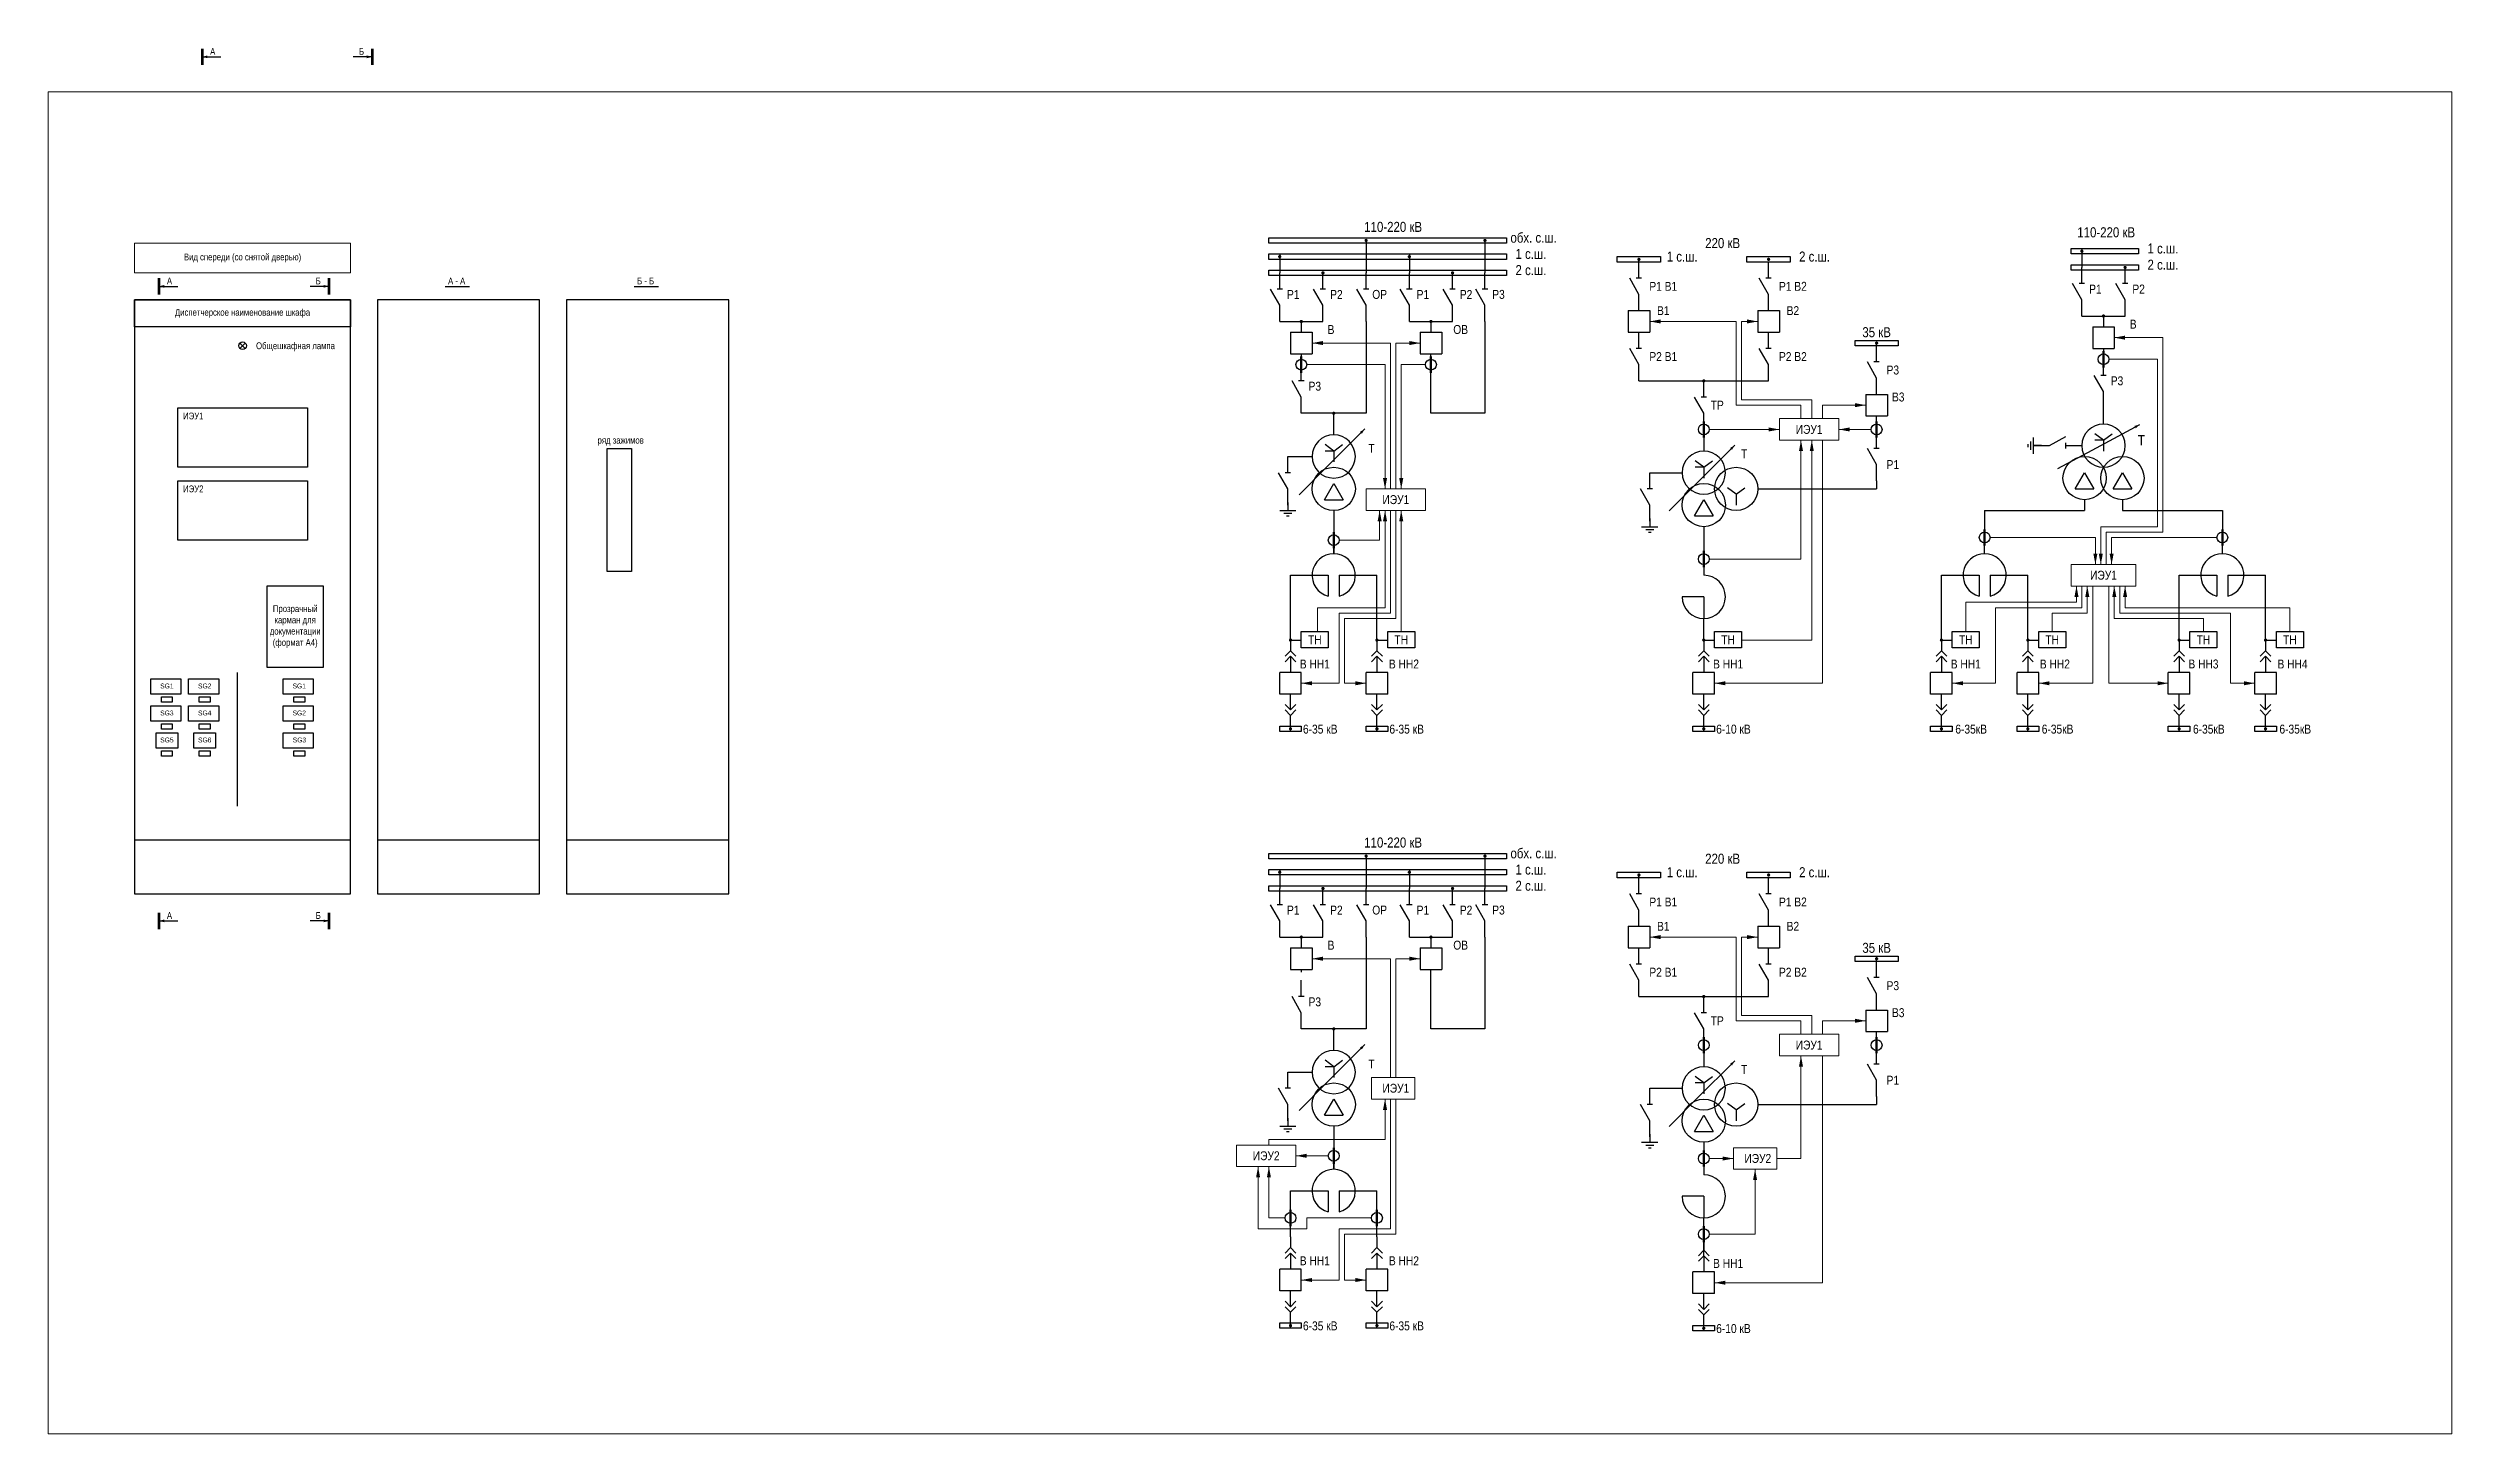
# Model space of a CAD drawing. Header units: millimetres. Extents: x 5769 to 10700, y 4225 to 6895.
# Drawn here: x 6800 to 7690, y 6108 to 6621 of the extents above; entities that cross this region are included whole.
import ezdxf
from ezdxf.enums import TextEntityAlignment as Align

# ---------------------------------------------------------------- set-up
doc = ezdxf.new("R2010")
doc.units = ezdxf.units.MM
doc.linetypes.add('HIDDEN', pattern=[9.525, 6.35, -3.175])
for name, color, linetype, lineweight in [('Основная', 7, 'Continuous', 30), ('Толстая', 7, 'Continuous', 53), ('Тонкая', 7, 'Continuous', 13)]:
    doc.layers.add(name, color=color, linetype=linetype, lineweight=lineweight)
doc.styles.add('Narrow', font='ARIALN.TTF')
doc.styles.get("Standard").update_dxf_attribs({"font": 'ARIALN.TTF'})
doc.styles.add('Вывод', font='tahoma.ttf', dxfattribs={"height": 2.5})
doc.styles.add('Компонент', font='ARIALN.TTF', dxfattribs={"height": 3.5})

msp = doc.modelspace()

# ---------------------------------------------------------------- texts
at = {"layer": 'Основная', "style": 'Narrow'}
for s, p in [('А', (6860, 6620)), ('Б', (6915.09, 6620)), ('А', (6844, 6535)), ('Б', (6899.09, 6535)), ('А - А', (6948.09, 6535)), ('Б - Б', (7018.09, 6535)), ('Общешкафная лампа', (6877, 6511)), ('ИЭУ1 ', (6850, 6485)), ('ИЭУ2', (6850, 6458)), ('А', (6844, 6300)), ('Б', (6899.09, 6300))]:
    msp.add_text(s, height=2.5, dxfattribs=at).set_placement(p, align=Align.MIDDLE_LEFT)
for s, height, p in [('ряд зажимов', 2.5, (7012, 6476)), ('SG1', 1.8, (6844, 6385)), ('SG2', 1.8, (6858, 6385)), ('SG1', 1.8, (6893, 6385)), ('SG3', 1.8, (6844, 6375)), ('SG4', 1.8, (6858, 6375)), ('SG2', 1.8, (6893, 6375)), ('SG5', 1.8, (6844, 6365)), ('SG6', 1.8, (6858, 6365)), ('SG3', 1.8, (6893.06, 6365))]:
    msp.add_text(s, height=height, dxfattribs=at).set_placement(p, align=Align.MIDDLE_CENTER)
at = {"layer": 'Основная', "attachment_point": 5, "style": 'Narrow'}
for s, insert, char_height, width in [('\\pi-11.1,l11.1,t11.1;110-220 кВ', (7298, 6555), 3.7, 53.3807), ('\\pi-11.1,l11.1,t11.1;обх. с.ш.', (7350, 6551), 3.7, 53.3807), ('\\pi-11.1,l11.1,t11.1;220 кВ', (7420, 6549), 3.7, 53.3807), ('\\pi-11.1,l11.1,t11.1;110-220 кВ', (7562, 6553), 3.7, 53.3807), ('\\pi-11.1,l11.1,t11.1;1 с.ш.', (7349, 6545), 3.7, 53.3807), ('\\pi-11.1,l11.1,t11.1;1 с.ш.', (7405, 6544), 3.7, 53.3807), ('\\pi-11.1,l11.1,t11.1;2 с.ш.', (7454, 6544), 3.7, 53.3807), ('\\pi-11.1,l11.1,t11.1;2 с.ш.', (7583, 6541), 3.7, 53.3807), ('\\pi-11.1,l11.1,t11.1;1 с.ш.', (7583, 6547), 3.7, 53.3807), ('\\pi-11.1,l11.1,t11.1;2 с.ш.', (7349, 6539), 3.7, 53.3807), ('\\pi-9.9,l9.9,t9.9;Р1 В1', (7398, 6533), 3.3, 10), ('\\pi-9.9,l9.9,t9.9;Р1 В2', (7446, 6533), 3.3, 10), ('\\pi-9.9,l9.9,t9.9;Р1', (7558, 6532), 3.3, 10), ('\\pi-9.9,l9.9,t9.9;Р2', (7574, 6532), 3.3, 10), ('Диспетчерское наименование шкафа', (6872, 6523), 2.5, 80), ('\\pi-9.9,l9.9,t9.9;Р1', (7261, 6530), 3.3, 10), ('\\pi-9.9,l9.9,t9.9;Р2', (7277, 6530), 3.3, 10), ('\\pi-9.9,l9.9,t9.9;Р1', (7309, 6530), 3.3, 10), ('\\pi-9.9,l9.9,t9.9;Р2', (7325, 6530), 3.3, 10), ('\\pi-9.9,l9.9,t9.9;Р3', (7337, 6530), 3.3, 10), ('\\pi-9.9,l9.9,t9.9;В1', (7398, 6524), 3.3, 21.7409), ('\\pi-9.9,l9.9,t9.9;В2', (7446, 6524), 3.3, 21.7409), ('\\pi-9.9,l9.9,t9.9;В', (7275, 6517), 3.3, 10), ('\\pi-9.9,l9.9,t9.9;ОВ', (7323, 6517), 3.3, 10), ('\\pi-11.1,l11.1,t11.1;35 кВ', (7477, 6516), 3.7, 53.3807), ('\\pi-9.9,l9.9,t9.9;В', (7572, 6519), 3.3, 10), ('\\pi-9.9,l9.9,t9.9;Р2 В1', (7398, 6507), 3.3, 10), ('\\pi-9.9,l9.9,t9.9;Р2 В2', (7446, 6507), 3.3, 10), ('\\pi-9.9,l9.9,t9.9;Р3', (7269, 6496), 3.3, 10), ('\\pi-9.9,l9.9,t9.9;Р3', (7483, 6502), 3.3, 10), ('\\pi-9.9,l9.9,t9.9;Р3', (7566, 6498), 3.3, 10), ('\\pi-9.9,l9.9,t9.9;ТР', (7418, 6489), 3.3, 10), ('\\pi-9.9,l9.9,t9.9;В3', (7485, 6492), 3.3, 21.7409), ('ИЭУ1', (7452, 6480), 3.3, 22), ('\\pi-9.9,l9.9,t9.9;T', (7290, 6473), 3.3, 21.8485), ('\\pi-9.9,l9.9,t9.9;T', (7428, 6471), 3.3, 21.8485), ('\\pi-11.4,l11.4,t11.4;T', (7575, 6476), 3.8, 53.3807), ('\\pi-9.9,l9.9,t9.9;Р1', (7483, 6467), 3.3, 10), ('ИЭУ1', (7299, 6454), 3.3, 22), ('ИЭУ1', (7561, 6426), 3.3, 24), ('Прозрачный карман для документации (формат А4)', (6891.5, 6407), 2.5, 21), ('ТН', (7269, 6402.13), 3.3, 10), ('ТН', (7301, 6402.13), 3.3, 10), ('ТН', (7422, 6402.13), 3.3, 10), ('ТН', (7510, 6402.13), 3.3, 10), ('ТН', (7542, 6402.13), 3.3, 10), ('ТН', (7598, 6402.13), 3.3, 10), ('ТН', (7630, 6402.13), 3.3, 10), ('\\pi-9.9,l9.9,t9.9;В НН1', (7269, 6393.13), 3.3, 21.8485), ('\\pi-9.9,l9.9,t9.9;В НН2', (7302, 6393.13), 3.3, 21.8485), ('\\pi-9.9,l9.9,t9.9;В НН1', (7422, 6393.13), 3.3, 21.8485), ('\\pi-9.9,l9.9,t9.9;В НН1', (7510, 6393.13), 3.3, 21.8485), ('\\pi-9.9,l9.9,t9.9;В НН2', (7543, 6393.13), 3.3, 21.8485), ('\\pi-9.9,l9.9,t9.9;В НН3', (7598, 6393.13), 3.3, 21.8485), ('\\pi-9.9,l9.9,t9.9;В НН4', (7631, 6393.13), 3.3, 21.8485), ('\\pi-9.9,l9.9,t9.9;6-35 кВ', (7271, 6369), 3.3, 40.3325), ('\\pi-9.9,l9.9,t9.9;6-35 кВ', (7303, 6369), 3.3, 40.3325), ('\\pi-9.9,l9.9,t9.9;6-10 кВ', (7424, 6369), 3.3, 40.3325), ('\\pi-9.9,l9.9,t9.9;6-35кВ', (7512, 6369), 3.3, 40.3325), ('\\pi-9.9,l9.9,t9.9;6-35кВ', (7544, 6369), 3.3, 40.3325), ('\\pi-9.9,l9.9,t9.9;6-35кВ', (7600, 6369), 3.3, 40.3325), ('\\pi-9.9,l9.9,t9.9;6-35кВ', (7632, 6369), 3.3, 40.3325), ('\\pi-11.1,l11.1,t11.1;110-220 кВ', (7298, 6327), 3.7, 53.3807), ('\\pi-11.1,l11.1,t11.1;обх. с.ш.', (7350, 6323), 3.7, 53.3807), ('\\pi-11.1,l11.1,t11.1;220 кВ', (7420, 6321), 3.7, 53.3807), ('\\pi-11.1,l11.1,t11.1;2 с.ш.', (7349, 6311), 3.7, 53.3807), ('\\pi-11.1,l11.1,t11.1;1 с.ш.', (7349, 6317), 3.7, 53.3807), ('\\pi-11.1,l11.1,t11.1;1 с.ш.', (7405, 6316), 3.7, 53.3807), ('\\pi-11.1,l11.1,t11.1;2 с.ш.', (7454, 6316), 3.7, 53.3807), ('\\pi-9.9,l9.9,t9.9;Р1', (7261, 6302), 3.3, 10), ('\\pi-9.9,l9.9,t9.9;Р2', (7277, 6302), 3.3, 10), ('\\pi-9.9,l9.9,t9.9;ОР', (7293, 6302), 3.3, 10), ('\\pi-9.9,l9.9,t9.9;Р1', (7309, 6302), 3.3, 10), ('\\pi-9.9,l9.9,t9.9;Р2', (7325, 6302), 3.3, 10), ('\\pi-9.9,l9.9,t9.9;Р3', (7337, 6302), 3.3, 10), ('\\pi-9.9,l9.9,t9.9;Р1 В1', (7398, 6305), 3.3, 10), ('\\pi-9.9,l9.9,t9.9;Р1 В2', (7446, 6305), 3.3, 10), ('\\pi-9.9,l9.9,t9.9;В1', (7398, 6296), 3.3, 21.7409), ('\\pi-9.9,l9.9,t9.9;В2', (7446, 6296), 3.3, 21.7409), ('\\pi-9.9,l9.9,t9.9;В', (7275, 6289), 3.3, 10), ('\\pi-9.9,l9.9,t9.9;ОВ', (7323, 6289), 3.3, 10), ('\\pi-11.1,l11.1,t11.1;35 кВ', (7477, 6288), 3.7, 53.3807), ('\\pi-9.9,l9.9,t9.9;Р2 В1', (7398, 6279), 3.3, 10), ('\\pi-9.9,l9.9,t9.9;Р2 В2', (7446, 6279), 3.3, 10), ('\\pi-9.9,l9.9,t9.9;Р3', (7483, 6274), 3.3, 10), ('\\pi-9.9,l9.9,t9.9;Р3', (7269, 6268), 3.3, 10), ('\\pi-9.9,l9.9,t9.9;В3', (7485, 6264), 3.3, 21.7409), ('\\pi-9.9,l9.9,t9.9;ТР', (7418, 6261), 3.3, 10), ('ИЭУ1', (7452, 6252), 3.3, 22), ('\\pi-9.9,l9.9,t9.9;T', (7290, 6245), 3.3, 21.8485), ('\\pi-9.9,l9.9,t9.9;T', (7428, 6243), 3.3, 21.8485), ('\\pi-9.9,l9.9,t9.9;Р1', (7483, 6239), 3.3, 10), ('ИЭУ1', (7299, 6236), 3.3, 22), ('ИЭУ2', (7251, 6211), 3.3, 22), ('ИЭУ2', (7433, 6210), 3.3, 22), ('\\pi-9.9,l9.9,t9.9;В НН1', (7269, 6172.13), 3.3, 21.8485), ('\\pi-9.9,l9.9,t9.9;В НН2', (7302, 6172.13), 3.3, 21.8485), ('\\pi-9.9,l9.9,t9.9;В НН1', (7422, 6171.13), 3.3, 21.8485), ('\\pi-9.9,l9.9,t9.9;6-35 кВ', (7271, 6148), 3.3, 40.3325), ('\\pi-9.9,l9.9,t9.9;6-35 кВ', (7303, 6148), 3.3, 40.3325), ('\\pi-9.9,l9.9,t9.9;6-10 кВ', (7424, 6147), 3.3, 40.3325)]:
    msp.add_mtext(s, dxfattribs=dict(at, insert=insert, char_height=char_height, width=width))
at = {"layer": 'Основная', "color": 6, "insert": (7293, 6530), "char_height": 3.3, "width": 10, "attachment_point": 5, "style": 'Narrow'}
msp.add_mtext('\\pi-9.9,l9.9,t9.9;ОР', dxfattribs=at)

# ---------------------------------------------------------------- blocks, each defined once
blk = doc.blocks.new('*U14')
at = {"ltscale": 0.25}
for p, q in [((-3.46, -4), (0, 2)), ((0, 2), (3.46, -4)), ((-3.46, -4), (3.46, -4))]:
    blk.add_line(p, q, dxfattribs=at)
blk.add_circle((0, 0), 8, dxfattribs=at)
at = {"layer": 'Основная', "style": 'Компонент'}
blk.add_attdef('ОУ', text='', height=3.5, dxfattribs=at).set_placement((17, 0), align=Align.MIDDLE_CENTER)
blk = doc.blocks.new('*U15')
at = {"ltscale": 0.25}
for p, q in [((0, 0), (-20, 0)), ((14.44, 0), (0, 0))]:
    blk.add_line(p, q, dxfattribs=at)
blk.add_lwpolyline([(-18, 0, 1, 0, 0), (-20, 0, 0, 0, 0)], format="xyseb", dxfattribs=at)
at = {"layer": 'Основная', "style": 'Вывод'}
blk.add_attdef('ОС', text='', height=2.5, dxfattribs=at).set_placement((3, 2), align=Align.MIDDLE_CENTER)
blk = doc.blocks.new('*U43')
at = {"ltscale": 0.25}
for q in [(-3.2, 4.4), (3.2, 4.4), (0, -2), (3.21, 2)]:
    blk.add_line((0, 2), q, dxfattribs=at)
blk.add_circle((0, 0), 8, dxfattribs=at)
at = {"layer": 'Основная', "style": 'Компонент'}
blk.add_attdef('ОУ', text='', height=3.5, dxfattribs=at).set_placement((-17, 0), align=Align.MIDDLE_CENTER)
blk = doc.blocks.new('*U32')
at = {"color": 0}
blk.add_line((0, 0), (6, 3.43), dxfattribs=at)
blk = doc.blocks.new('*U23')
at = {"color": 0}
blk.add_line((0, -1), (0, 1), dxfattribs=at)
blk = doc.blocks.new('*U52')
at = {"color": 0}
for p, q in [((0, 3), (0, 9)), ((0, -9), (0, -3))]:
    blk.add_line(p, q, dxfattribs=at)
at = {"color": 0, "ltscale": 0.25, "rotation": 89.99999999999999}
for name, p in [('*U32', (0, -3)), ('*U23', (0, 3))]:
    blk.add_blockref(name, p, dxfattribs=at)
at = {"layer": 'Основная'}
for tag, height, style, p in [('ОУ', 3.5, 'Компонент', (-12, 0)), ('В1', 2.5, 'Вывод', (2, 7)), ('В2', 2.5, 'Вывод', (2, -7))]:
    blk.add_attdef(tag, text='', height=height, dxfattribs=dict(at, style=style)).set_placement(p, align=Align.MIDDLE_CENTER)
blk = doc.blocks.new('*U53')
at = {"color": 0}
for p, q in [((-3, 0), (3, 0)), ((0, 3), (0, 0)), ((-1.5, -1), (1.5, -1)), ((-0.5, -2), (0.5, -2))]:
    blk.add_line(p, q, dxfattribs=at)
blk = doc.blocks.new('*U62')
at = {"ltscale": 0.25}
for q in [(-3.2, 0.4), (3.2, 0.4), (0, -6)]:
    blk.add_line((0, -2), q, dxfattribs=at)
blk.add_circle((0, 0), 8, dxfattribs=at)
at = {"layer": 'Основная', "style": 'Компонент'}
blk.add_attdef('ОУ', text='', height=3.5, dxfattribs=at).set_placement((17, 0), align=Align.MIDDLE_CENTER)
blk = doc.blocks.new('*U63')
at = {"ltscale": 0.35}
for q in [(0, 8), (8, 0)]:
    blk.add_line((0, 0), q, dxfattribs=at)
blk.add_arc((0, 0), 8, 0, 270, dxfattribs=at)
at = {"layer": 'Основная', "style": 'Компонент'}
blk.add_attdef('ОУ', text='', height=3.5, dxfattribs=at).set_placement((17, 0), align=Align.MIDDLE_CENTER)
blk = doc.blocks.new('*U29')
at = {"color": 0}
for p, q in [((0, 0), (-8, 0)), ((-8, -8), (-8, 0)), ((0, -8), (0, 0)), ((0, -8), (-8, -8))]:
    blk.add_line(p, q, dxfattribs=at)
at = {"layer": 'Основная', "style": 'Компонент'}
blk.add_attdef('ОУ', text='', height=3.5, dxfattribs=at).set_placement((-15, -3), align=Align.MIDDLE_CENTER)
blk = doc.blocks.new('*U72')
at = {"layer": 'Основная', "ltscale": 0.25}
for p, q in [((2, 2), (0, 0)), ((0, 0), (2, -2))]:
    blk.add_line(p, q, dxfattribs=at)
blk = doc.blocks.new('*U42')
at = {"color": 0}
for p, q in [((0, 0), (0, 6)), ((0, -6), (0, -2))]:
    blk.add_line(p, q, dxfattribs=at)
at = {"color": 0, "ltscale": 0.25, "rotation": 89.99999999999999}
for p in [(0, 0), (0, -2)]:
    blk.add_blockref('*U72', p, dxfattribs=at)
at = {"layer": 'Основная'}
for tag, height, style, p in [('ОУ1', 3.5, 'Компонент', (-5, 6)), ('В1', 2.5, 'Вывод', (3, 6)), ('ОУ2', 3.5, 'Компонент', (-5, -6)), ('В2', 2.5, 'Вывод', (3, -6))]:
    blk.add_attdef(tag, text='', height=height, dxfattribs=dict(at, style=style)).set_placement(p, align=Align.MIDDLE_CENTER)
blk = doc.blocks.new('*U40')
at = {"color": 0}
for p, q in [((0, 6), (0, 2)), ((0, 0), (0, -6))]:
    blk.add_line(p, q, dxfattribs=at)
at = {"color": 0, "ltscale": 0.25, "xscale": -1, "rotation": 90}
for p in [(0, 2), (0, 0)]:
    blk.add_blockref('*U72', p, dxfattribs=at)
at = {"layer": 'Основная'}
for tag, height, style, p in [('ОУ2', 3.5, 'Компонент', (-5, 6)), ('В2', 2.5, 'Вывод', (3, 6)), ('ОУ1', 3.5, 'Компонент', (-5, -6)), ('В1', 2.5, 'Вывод', (3, -6))]:
    blk.add_attdef(tag, text='', height=height, dxfattribs=dict(at, style=style)).set_placement(p, align=Align.MIDDLE_CENTER)
blk = doc.blocks.new('*U21')
at = {"color": 0}
for p, q in [((0, 3), (0, 9)), ((0, -9), (0, -3))]:
    blk.add_line(p, q, dxfattribs=at)
at = {"color": 0, "ltscale": 0.25, "rotation": 89.99999999999999}
for name, p in [('*U32', (0, -3)), ('*U23', (0, 3))]:
    blk.add_blockref(name, p, dxfattribs=at)
at = {"layer": 'Основная'}
for tag, height, style, p in [('ОУ', 3.5, 'Компонент', (-12, 0)), ('В1', 2.5, 'Вывод', (2, 7)), ('В2', 2.5, 'Вывод', (2, -7))]:
    blk.add_attdef(tag, text='', height=height, dxfattribs=dict(at, style=style)).set_placement(p, align=Align.MIDDLE_CENTER)
blk = doc.blocks.new('*U41')
at = {"ltscale": 0.25}
blk.add_circle((0, 0), 2, dxfattribs=at)
at = {"layer": 'Основная', "color": 0, "lineweight": 50}
blk.add_line((0, -3), (0, 3), dxfattribs=at)
at = {"layer": 'Основная', "style": 'Компонент'}
blk.add_attdef('ОУ', text='', height=3.5, dxfattribs=at).set_placement((-6, 0), align=Align.MIDDLE_CENTER)
blk = doc.blocks.new('*U59')
at = {"ltscale": 0.25}
for p, q in [((-3.46, -4), (0, 2)), ((0, 2), (3.46, -4)), ((-3.46, -4), (3.46, -4))]:
    blk.add_line(p, q, dxfattribs=at)
blk.add_circle((0, 0), 8, dxfattribs=at)
at = {"layer": 'Основная', "style": 'Компонент'}
blk.add_attdef('ОУ', text='', height=3.5, dxfattribs=at).set_placement((17, 0), align=Align.MIDDLE_CENTER)
blk = doc.blocks.new('*U46')
at = {"ltscale": 0.25}
for p, q in [((0, 0), (-20, 0)), ((14.44, 0), (0, 0))]:
    blk.add_line(p, q, dxfattribs=at)
blk.add_lwpolyline([(-18, 0, 1, 0, 0), (-20, 0, 0, 0, 0)], format="xyseb", dxfattribs=at)
at = {"layer": 'Основная', "style": 'Вывод'}
blk.add_attdef('ОС', text='', height=2.5, dxfattribs=at).set_placement((3, 2), align=Align.MIDDLE_CENTER)
blk = doc.blocks.new('*U45')
at = {"ltscale": 0.25}
for q in [(-3.2, 4.4), (3.2, 4.4), (0, -2), (3.21, 2)]:
    blk.add_line((0, 2), q, dxfattribs=at)
blk.add_circle((0, 0), 8, dxfattribs=at)
at = {"layer": 'Основная', "style": 'Компонент'}
blk.add_attdef('ОУ', text='', height=3.5, dxfattribs=at).set_placement((-17, 0), align=Align.MIDDLE_CENTER)
blk = doc.blocks.new('*U60')
at = {"ltscale": 0.25}
for p, q in [((-3.46, -4), (0, 2)), ((0, 2), (3.46, -4)), ((-3.46, -4), (3.46, -4))]:
    blk.add_line(p, q, dxfattribs=at)
blk.add_circle((0, 0), 8, dxfattribs=at)
at = {"layer": 'Основная', "style": 'Компонент'}
blk.add_attdef('ОУ', text='', height=3.5, dxfattribs=at).set_placement((17, 0), align=Align.MIDDLE_CENTER)
blk = doc.blocks.new('*U61')
at = {"ltscale": 0.25}
for p, q in [((-3.46, -4), (0, 2)), ((0, 2), (3.46, -4)), ((-3.46, -4), (3.46, -4))]:
    blk.add_line(p, q, dxfattribs=at)
blk.add_circle((0, 0), 8, dxfattribs=at)
at = {"layer": 'Основная', "style": 'Компонент'}
blk.add_attdef('ОУ', text='', height=3.5, dxfattribs=at).set_placement((17, 0), align=Align.MIDDLE_CENTER)
blk = doc.blocks.new('*T64')
at = {"layer": 'Defpoints', "color": 8, "linetype": 'ByBlock', "lineweight": 0, "transparency": 16777216}
for p, q in [((0, 0), (80, 0)), ((0, 0), (0, -11)), ((80, 0), (80, -11)), ((0, -11), (80, -11))]:
    blk.add_line(p, q, dxfattribs=at)
at = {"layer": 'Основная', "color": 0, "transparency": 16777216, "insert": (40, -5.5), "char_height": 2.5, "width": 78, "attachment_point": 5}
blk.add_mtext('Вид спереди (со снятой дверью) ', dxfattribs=at)

# ---------------------------------------------------------------- linework, layer by layer
at = {"linetype": 'HIDDEN', "ltscale": 100}
msp.add_line((6870, 6390), (6870, 6340.43), dxfattribs=at)
at = {"layer": 'Основная'}
for p, q in [((7256, 6545), (7256, 6538)), ((7288, 6550), (7288, 6538)), ((7304, 6545), (7304, 6538)), ((7332, 6550), (7332, 6538)), ((7389, 6542), (7389, 6543)), ((7553, 6547), (7553, 6540)), ((7256, 6520), (7272, 6520)), ((7264, 6520), (7264, 6516)), ((7288, 6520), (7288, 6486)), ((7304, 6520), (7320, 6520)), ((7312, 6520), (7312, 6516)), ((7332, 6520), (7332, 6486)), ((7553, 6522), (7569, 6522)), ((7561, 6522), (7561, 6518)), ((7264, 6508), (7264, 6507)), ((7312, 6486), (7312, 6508)), ((7477, 6511), (7477, 6512)), ((7561, 6510), (7561, 6509)), ((7389, 6498), (7437, 6498)), ((7288, 6486), (7264, 6486)), ((7276, 6478), (7276, 6486)), ((7332, 6486), (7312, 6486)), ((7413, 6480), (7413, 6472)), ((7477, 6474), (7477, 6485)), ((7561, 6482), (7561, 6488)), ((7433, 6458), (7477, 6458)), ((7477, 6461), (7477, 6458)), ((7554, 6454), (7554, 6450)), ((7568, 6454), (7568, 6450)), ((7413, 6444), (7413, 6426)), ((7517, 6450), (7554, 6450)), ((7517, 6450), (7517, 6440)), ((7568, 6450), (7605, 6450)), ((7605, 6450), (7605, 6440)), ((7276, 6441), (7276, 6437)), ((7276, 6436), (7276, 6437)), ((7517, 6440), (7517, 6441)), ((7605, 6440), (7605, 6441)), ((7274, 6426), (7274, 6418.25)), ((7278, 6426), (7278, 6418.25)), ((7515, 6426), (7515, 6418.25)), ((7519, 6426), (7519, 6418.25)), ((7603, 6426), (7603, 6418.25)), ((7607, 6426), (7607, 6418.25)), ((7413, 6402), (7413, 6410)), ((7260, 6402), (7264, 6402)), ((7292, 6402), (7296, 6402)), ((7413, 6402), (7417, 6402)), ((7501, 6402), (7505, 6402)), ((7533, 6402), (7537, 6402)), ((7589, 6402), (7593, 6402)), ((7621, 6402), (7625, 6402)), ((7260, 6368.13), (7260, 6370.13)), ((7292, 6368.13), (7292, 6370.13)), ((7413, 6368.13), (7413, 6370.13)), ((7501, 6368.13), (7501, 6370.13)), ((7533, 6368.13), (7533, 6370.13)), ((7589, 6368.13), (7589, 6370.13)), ((7621, 6368.13), (7621, 6370.13)), ((7288, 6322), (7288, 6310)), ((7332, 6322), (7332, 6310)), ((7256, 6317), (7256, 6310)), ((7304, 6317), (7304, 6310)), ((7389, 6314), (7389, 6315)), ((7256, 6292), (7272, 6292)), ((7264, 6292), (7264, 6288)), ((7288, 6292), (7288, 6258)), ((7304, 6292), (7320, 6292)), ((7312, 6292), (7312, 6288)), ((7332, 6292), (7332, 6258)), ((7477, 6283), (7477, 6284)), ((7264, 6280), (7264, 6279)), ((7312, 6258), (7312, 6280)), ((7389, 6270), (7437, 6270)), ((7288, 6258), (7264, 6258)), ((7276, 6250), (7276, 6258)), ((7332, 6258), (7312, 6258)), ((7477, 6246), (7477, 6257)), ((7413, 6252), (7413, 6244)), ((7433, 6230), (7477, 6230)), ((7477, 6233), (7477, 6230)), ((7276, 6213), (7276, 6209)), ((7413, 6216), (7413, 6204)), ((7276, 6208), (7276, 6209)), ((7274, 6198), (7274, 6190.25)), ((7278, 6198), (7278, 6190.25)), ((7413, 6174), (7413, 6188)), ((7260, 6147.13), (7260, 6149.13)), ((7292, 6147.13), (7292, 6149.13)), ((7413, 6146.13), (7413, 6148.13))]:
    msp.add_line(p, q, dxfattribs=at)
at = {"layer": 'Основная', "ltscale": 100}
msp.add_line((6832, 6328), (6912, 6328), dxfattribs=at)
for points in [[(6857, 6618, 0, 1, 0), (6859, 6618, 0, 0, 0)], [(6920, 6618, 0, 1, 0), (6918, 6618, 0, 0, 0)], [(6841, 6533, 0, 1, 0), (6843, 6533, 0, 0, 0)], [(6904, 6533, 0, 1, 0), (6902, 6533, 0, 0, 0)], [(6841, 6298, 0, 1, 0), (6843, 6298, 0, 0, 0)], [(6904, 6298, 0, 1, 0), (6902, 6298, 0, 0, 0)]]:
    msp.add_lwpolyline(points, format="xyseb", dxfattribs=at)
for points in [[(6857, 6618), (6864, 6618)], [(6920, 6618), (6913, 6618)], [(6841, 6533), (6848, 6533)], [(6904, 6533), (6897, 6533)], [(6947, 6533), (6956, 6533)], [(7017, 6533), (7026, 6533)], [(6871, 6512), (6873, 6510)], [(6871, 6510), (6873, 6512)], [(6922, 6328), (6982, 6328)], [(6992, 6328), (7052, 6328)], [(6841, 6298), (6848, 6298)], [(6904, 6298), (6897, 6298)]]:
    msp.add_lwpolyline(points, dxfattribs=at)
at = {"layer": 'Основная'}
for points in [[(7252, 6551), (7340, 6551), (7340, 6549), (7252, 6549)], [(7252, 6545), (7340, 6545), (7340, 6543), (7252, 6543)], [(7381, 6544), (7397, 6544), (7397, 6542), (7381, 6542)], [(7429, 6544), (7445, 6544), (7445, 6542), (7429, 6542)], [(7549, 6547), (7574, 6547), (7574, 6545), (7549, 6545)], [(7252, 6539), (7340, 6539), (7340, 6537), (7252, 6537)], [(7549, 6541), (7574, 6541), (7574, 6539), (7549, 6539)], [(6832, 6308), (6912, 6308), (6912, 6528), (6832, 6528)], [(6982, 6528), (6922, 6528), (6922, 6308), (6982, 6308)], [(7052, 6528), (6992, 6528), (6992, 6308), (7052, 6308)], [(7469, 6513), (7485, 6513), (7485, 6511), (7469, 6511)], [(6848, 6488), (6896, 6488), (6896, 6466), (6848, 6466)], [(7007, 6473), (7016, 6473), (7016, 6427.43), (7007, 6427.43)], [(6848, 6461), (6896, 6461), (6896, 6439), (6848, 6439)], [(6881, 6392), (6902, 6392), (6902, 6422), (6881, 6422)], [(7264, 6405.13), (7274, 6405.13), (7274, 6399.13), (7264, 6399.13)], [(7296, 6405.13), (7306, 6405.13), (7306, 6399.13), (7296, 6399.13)], [(7417, 6405.13), (7427, 6405.13), (7427, 6399.13), (7417, 6399.13)], [(7505, 6405.13), (7515, 6405.13), (7515, 6399.13), (7505, 6399.13)], [(7537, 6405.13), (7547, 6405.13), (7547, 6399.13), (7537, 6399.13)], [(7593, 6405.13), (7603, 6405.13), (7603, 6399.13), (7593, 6399.13)], [(7625, 6405.13), (7635, 6405.13), (7635, 6399.13), (7625, 6399.13)], [(6842, 6381), (6846, 6381), (6846, 6379), (6842, 6379)], [(6856, 6381), (6860, 6381), (6860, 6379), (6856, 6379)], [(6891, 6381), (6895, 6381), (6895, 6379), (6891, 6379)], [(6842, 6371), (6846, 6371), (6846, 6369), (6842, 6369)], [(6856, 6371), (6860, 6371), (6860, 6369), (6856, 6369)], [(6891, 6371), (6895, 6371), (6895, 6369), (6891, 6369)], [(7256, 6370.13), (7264, 6370.13), (7264, 6368.13), (7256, 6368.13)], [(7288, 6370.13), (7296, 6370.13), (7296, 6368.13), (7288, 6368.13)], [(7409, 6370.13), (7417, 6370.13), (7417, 6368.13), (7409, 6368.13)], [(7497, 6370.13), (7505, 6370.13), (7505, 6368.13), (7497, 6368.13)], [(7529, 6370.13), (7537, 6370.13), (7537, 6368.13), (7529, 6368.13)], [(7585, 6370.13), (7593, 6370.13), (7593, 6368.13), (7585, 6368.13)], [(7617, 6370.13), (7625, 6370.13), (7625, 6368.13), (7617, 6368.13)], [(6842, 6361), (6846, 6361), (6846, 6359), (6842, 6359)], [(6856, 6361), (6860, 6361), (6860, 6359), (6856, 6359)], [(6891, 6361), (6895, 6361), (6895, 6359), (6891, 6359)], [(7252, 6323), (7340, 6323), (7340, 6321), (7252, 6321)], [(7252, 6317), (7340, 6317), (7340, 6315), (7252, 6315)], [(7252, 6311), (7340, 6311), (7340, 6309), (7252, 6309)], [(7381, 6316), (7397, 6316), (7397, 6314), (7381, 6314)], [(7429, 6316), (7445, 6316), (7445, 6314), (7429, 6314)], [(7469, 6285), (7485, 6285), (7485, 6283), (7469, 6283)], [(7256, 6149.13), (7264, 6149.13), (7264, 6147.13), (7256, 6147.13)], [(7288, 6149.13), (7296, 6149.13), (7296, 6147.13), (7288, 6147.13)], [(7409, 6148.13), (7417, 6148.13), (7417, 6146.13), (7409, 6146.13)]]:
    msp.add_lwpolyline(points, close=True, dxfattribs=at)
at = {"layer": 'Основная', "ltscale": 0.25, "const_width": 0.6}
for points in [[(7287.7, 6550, 1), (7288.3, 6550, 1)], [(7331.7, 6550, 1), (7332.3, 6550, 1)], [(7255.7, 6544, 1), (7256.3, 6544, 1)], [(7303.7, 6544, 1), (7304.3, 6544, 1)], [(7388.7, 6543, 1), (7389.3, 6543, 1)], [(7436.7, 6543, 1), (7437.3, 6543, 1)], [(7552.7, 6546, 1), (7553.3, 6546, 1)], [(7271.7, 6538, 1), (7272.3, 6538, 1)], [(7319.7, 6538, 1), (7320.3, 6538, 1)], [(7568.7, 6540, 1), (7569.3, 6540, 1)], [(7263.7, 6520, 1), (7264.3, 6520, 1)], [(7311.7, 6520, 1), (7312.3, 6520, 1)], [(7560.7, 6522, 1), (7561.3, 6522, 1)], [(7476.7, 6512, 1), (7477.3, 6512, 1)], [(7412.7, 6498, 1), (7413.3, 6498, 1)], [(7275.7, 6486, 1), (7276.3, 6486, 1)], [(7259.7, 6402, 1), (7260.3, 6402, 1)], [(7291.7, 6402, 1), (7292.3, 6402, 1)], [(7412.7, 6402, 1), (7413.3, 6402, 1)], [(7500.7, 6402, 1), (7501.3, 6402, 1)], [(7532.7, 6402, 1), (7533.3, 6402, 1)], [(7588.7, 6402, 1), (7589.3, 6402, 1)], [(7620.7, 6402, 1), (7621.3, 6402, 1)], [(7259.7, 6369.13, 1), (7260.3, 6369.13, 1)], [(7291.7, 6369.13, 1), (7292.3, 6369.13, 1)], [(7412.7, 6369.13, 1), (7413.3, 6369.13, 1)], [(7500.7, 6369.13, 1), (7501.3, 6369.13, 1)], [(7532.7, 6369.13, 1), (7533.3, 6369.13, 1)], [(7588.7, 6369.13, 1), (7589.3, 6369.13, 1)], [(7620.7, 6369.13, 1), (7621.3, 6369.13, 1)], [(7287.7, 6322, 1), (7288.3, 6322, 1)], [(7331.7, 6322, 1), (7332.3, 6322, 1)], [(7255.7, 6316, 1), (7256.3, 6316, 1)], [(7271.7, 6310, 1), (7272.3, 6310, 1)], [(7303.7, 6316, 1), (7304.3, 6316, 1)], [(7319.7, 6310, 1), (7320.3, 6310, 1)], [(7388.7, 6315, 1), (7389.3, 6315, 1)], [(7436.7, 6315, 1), (7437.3, 6315, 1)], [(7263.7, 6292, 1), (7264.3, 6292, 1)], [(7311.7, 6292, 1), (7312.3, 6292, 1)], [(7476.7, 6284, 1), (7477.3, 6284, 1)], [(7412.7, 6270, 1), (7413.3, 6270, 1)], [(7275.7, 6258, 1), (7276.3, 6258, 1)], [(7259.7, 6148.13, 1), (7260.3, 6148.13, 1)], [(7291.7, 6148.13, 1), (7292.3, 6148.13, 1)], [(7412.7, 6147.13, 1), (7413.3, 6147.13, 1)]]:
    msp.add_lwpolyline(points, format="xyb", close=True, dxfattribs=at)
at = {"layer": 'Основная', "ltscale": 100}
msp.add_lwpolyline([(6832, 6528), (6912, 6528), (6912, 6518), (6832, 6518)], close=True, dxfattribs=at)
at = {"layer": 'Основная'}
for points in [[(7259, 6470), (7261, 6470)], [(7260, 6470), (7268, 6470)], [(7276, 6450), (7276, 6434)], [(7276, 6434), (7276, 6439)], [(7517, 6434), (7517, 6439)], [(7605, 6434), (7605, 6439)], [(7260, 6402), (7260, 6426)], [(7260, 6426), (7274, 6426)], [(7278, 6426), (7292, 6426)], [(7292, 6402), (7292, 6426)], [(7501, 6402), (7501, 6426)], [(7501, 6426), (7515, 6426)], [(7519, 6426), (7533, 6426)], [(7533, 6402), (7533, 6426)], [(7589, 6402), (7589, 6426)], [(7589, 6426), (7603, 6426)], [(7607, 6426), (7621, 6426)], [(7621, 6402), (7621, 6426)], [(7259, 6242), (7261, 6242)], [(7260, 6242), (7268, 6242)], [(7276, 6222), (7276, 6206)], [(7276, 6206), (7276, 6211)], [(7260, 6181), (7260, 6198)], [(7260, 6198), (7274, 6198)], [(7278, 6198), (7292, 6198)], [(7292, 6181), (7292, 6198)]]:
    msp.add_lwpolyline(points, dxfattribs=at)
at = {"layer": 'Основная', "ltscale": 0.35}
for points in [[(7393, 6464), (7395, 6464)], [(7395, 6464), (7405, 6464)], [(7393, 6236), (7395, 6236)], [(7395, 6236), (7405, 6236)]]:
    msp.add_lwpolyline(points, dxfattribs=at)
for points in [[(6838, 6387.6), (6849.2, 6387.6), (6849.2, 6382), (6838, 6382)], [(6852, 6387.6), (6863.2, 6387.6), (6863.2, 6382), (6852, 6382)], [(6887, 6387.6), (6898.2, 6387.6), (6898.2, 6382), (6887, 6382)], [(6838, 6377.6), (6849.2, 6377.6), (6849.2, 6372), (6838, 6372)], [(6852, 6377.6), (6863.2, 6377.6), (6863.2, 6372), (6852, 6372)], [(6887, 6377.6), (6898.2, 6377.6), (6898.2, 6372), (6887, 6372)], [(6840, 6367.6), (6848, 6367.6), (6848, 6362), (6840, 6362)], [(6854, 6367.6), (6862, 6367.6), (6862, 6362), (6854, 6362)], [(6887, 6367.6), (6898.2, 6367.6), (6898.2, 6362), (6887, 6362)]]:
    msp.add_lwpolyline(points, close=True, dxfattribs=at)
msp.add_circle((6872, 6511), 1.41, dxfattribs=at)
at = {"layer": 'Основная', "ltscale": 0.25}
for centre in [(7276, 6426), (7517, 6426), (7605, 6426), (7276, 6198)]:
    msp.add_arc(centre, 8, 284.47752, 255.5225, dxfattribs=at)
at = {"layer": 'Толстая', "ltscale": 100}
for points in [[(6857, 6621), (6857, 6615)], [(6920, 6621), (6920, 6615)], [(6841, 6536), (6841, 6530)], [(6904, 6536), (6904, 6530)], [(6841, 6301), (6841, 6295)], [(6904, 6301), (6904, 6295)]]:
    msp.add_lwpolyline(points, dxfattribs=at)
at = {"layer": 'Тонкая'}
for p, q in [((7393, 6520), (7425, 6520)), ((7425, 6520), (7425, 6489)), ((7433, 6520), (7427, 6520)), ((7427, 6520), (7427, 6491)), ((7268, 6512), (7297, 6512)), ((7297, 6512), (7297, 6458)), ((7308, 6512), (7299, 6512)), ((7299, 6512), (7299, 6458)), ((7563, 6506), (7581, 6506)), ((7565, 6514), (7583, 6514)), ((7581, 6506), (7581, 6444)), ((7583, 6514), (7583, 6442)), ((7266, 6504), (7295, 6504)), ((7295, 6504), (7295, 6458)), ((7310, 6504), (7301, 6504)), ((7301, 6504), (7301, 6458)), ((7425, 6489), (7449, 6489)), ((7427, 6491), (7453, 6491)), ((7449, 6489), (7449, 6484)), ((7453, 6491), (7453, 6484)), ((7457, 6484), (7457, 6489)), ((7457, 6489), (7473, 6489)), ((7415, 6480), (7441, 6480)), ((7457, 6484), (7457, 6484)), ((7475, 6480), (7463, 6480)), ((7449, 6432), (7449, 6476)), ((7453, 6402), (7453, 6476)), ((7457, 6386), (7457, 6476)), ((7295, 6458), (7295, 6458)), ((7304, 6458), (7304, 6458)), ((7293, 6450), (7293, 6439)), ((7295, 6414), (7295, 6450)), ((7301, 6405), (7301, 6450)), ((7581, 6444), (7560, 6444)), ((7560, 6444), (7560, 6430)), ((7278, 6439), (7293, 6439)), ((7519, 6440), (7558, 6440)), ((7558, 6440), (7558, 6430)), ((7583, 6442), (7562, 6442)), ((7562, 6442), (7562, 6430)), ((7603, 6440), (7564, 6440)), ((7564, 6440), (7564, 6430)), ((7415, 6432), (7449, 6432)), ((7558, 6430), (7558, 6430)), ((7560, 6430), (7560, 6430)), ((7562, 6430), (7562, 6430)), ((7564, 6430), (7564, 6430)), ((7551, 6416), (7551, 6422)), ((7553, 6422), (7553, 6414)), ((7555, 6412), (7555, 6422)), ((7557, 6422), (7557, 6386)), ((7563, 6386), (7563, 6422)), ((7565, 6422), (7565, 6410)), ((7567, 6412), (7567, 6422)), ((7569, 6414), (7569, 6422)), ((7270, 6405), (7270, 6414)), ((7270, 6414), (7295, 6414)), ((7278, 6386), (7278, 6412)), ((7278, 6412), (7297, 6412)), ((7280, 6386), (7280, 6410)), ((7280, 6410), (7299, 6410)), ((7510, 6405), (7510, 6416)), ((7510, 6416), (7521, 6416)), ((7551, 6416), (7521, 6416)), ((7521, 6386), (7521, 6414)), ((7521, 6414), (7553, 6414)), ((7542, 6405), (7542, 6412)), ((7542, 6412), (7555, 6412)), ((7565, 6410), (7598, 6410)), ((7567, 6412), (7608, 6412)), ((7630, 6414), (7569, 6414)), ((7598, 6405), (7598, 6410)), ((7608, 6412), (7608, 6386)), ((7630, 6405), (7630, 6414)), ((7427, 6402), (7453, 6402)), ((7264, 6386), (7278, 6386)), ((7288, 6386), (7280, 6386)), ((7417, 6386), (7457, 6386)), ((7505, 6386), (7521, 6386)), ((7557, 6386), (7537, 6386)), ((7585, 6386), (7563, 6386)), ((7608, 6386), (7617, 6386)), ((7268, 6284), (7297, 6284)), ((7297, 6284), (7297, 6240)), ((7308, 6284), (7299, 6284)), ((7299, 6284), (7299, 6240)), ((7393, 6292), (7425, 6292)), ((7425, 6292), (7425, 6261)), ((7433, 6292), (7427, 6292)), ((7427, 6292), (7427, 6263)), ((7425, 6261), (7449, 6261)), ((7427, 6263), (7453, 6263)), ((7449, 6261), (7449, 6256)), ((7453, 6263), (7453, 6256)), ((7457, 6256), (7457, 6261)), ((7457, 6261), (7473, 6261)), ((7449, 6210), (7449, 6248)), ((7457, 6256), (7457, 6256)), ((7457, 6164), (7457, 6248)), ((7304, 6240), (7304, 6240)), ((7295, 6232), (7295, 6220)), ((7297, 6184), (7297, 6232)), ((7299, 6182), (7299, 6232)), ((7252, 6215), (7252, 6217)), ((7252, 6217), (7295, 6217)), ((7295, 6217), (7295, 6221)), ((7248, 6184), (7248, 6207)), ((7252, 6188), (7252, 6207)), ((7262, 6211), (7274, 6211)), ((7415, 6210), (7424, 6210)), ((7432, 6182), (7432, 6206)), ((7440, 6210), (7449, 6210)), ((7258, 6188), (7252, 6188)), ((7290, 6188), (7266, 6188)), ((7266, 6188), (7266, 6184)), ((7266, 6184), (7248, 6184)), ((7278, 6165), (7278, 6184)), ((7278, 6184), (7297, 6184)), ((7280, 6165), (7280, 6182)), ((7280, 6182), (7299, 6182)), ((7415, 6182), (7432, 6182)), ((7264, 6165), (7278, 6165)), ((7288, 6165), (7280, 6165)), ((7417, 6164), (7457, 6164))]:
    msp.add_line(p, q, dxfattribs=at)
at = {"layer": 'Тонкая', "color": 6}
for p, q in [((7297, 6412), (7297, 6450)), ((7299, 6410), (7299, 6450))]:
    msp.add_line(p, q, dxfattribs=at)
msp.add_lwpolyline([(6800, 6605), (7690, 6605), (7690, 6108), (6800, 6108)], close=True, dxfattribs=at)
at = {"layer": 'Тонкая', "ltscale": 0.3}
for points in [[(7393, 6520, 0, 1.5, 0), (7397, 6520, 0, 0, 0)], [(7433, 6520, 0, 1.5, 0), (7429, 6520, 0, 0, 0)], [(7268, 6512, 0, 1.5, 0), (7272, 6512, 0, 0, 0)], [(7308, 6512, 0, 1.5, 0), (7304, 6512, 0, 0, 0)], [(7565, 6514, 0, 1.5, 0), (7569, 6514, 0, 0, 0)], [(7473, 6489, 0, 1.5, 0), (7469, 6489, 0, 0, 0)], [(7441, 6480, 0, 1.5, 0), (7437, 6480, 0, 0, 0)], [(7463, 6480, 0, 1.5, 0), (7467, 6480, 0, 0, 0)], [(7449, 6476, 0, 1.5, 0), (7449, 6472, 0, 0, 0)], [(7453, 6476, 0, 1.5, 0), (7453, 6472, 0, 0, 0)], [(7295, 6458, 0, 1.5, 0), (7295, 6462, 0, 0, 0)], [(7301, 6458, 0, 1.5, 0), (7301, 6462, 0, 0, 0)], [(7293, 6450, 0, 1.5, 0), (7293, 6446, 0, 0, 0)], [(7295, 6450, 0, 1.5, 0), (7295, 6446, 0, 0, 0)], [(7301, 6450, 0, 1.5, 0), (7301, 6446, 0, 0, 0)], [(7558, 6430, 0, 1.5, 0), (7558, 6434, 0, 0, 0)], [(7560, 6430, 0, 1.5, 0), (7560, 6434, 0, 0, 0)], [(7564, 6430, 0, 1.5, 0), (7564, 6434, 0, 0, 0)], [(7551, 6422, 0, 1.5, 0), (7551, 6418, 0, 0, 0)], [(7555, 6422, 0, 1.5, 0), (7555, 6418, 0, 0, 0)], [(7565, 6422, 0, 1.5, 0), (7565, 6418, 0, 0, 0)], [(7569, 6422, 0, 1.5, 0), (7569, 6418, 0, 0, 0)], [(7264, 6386, 0, 1.5, 0), (7268, 6386, 0, 0, 0)], [(7288, 6386, 0, 1.5, 0), (7284, 6386, 0, 0, 0)], [(7417, 6386, 0, 1.5, 0), (7421, 6386, 0, 0, 0)], [(7505, 6386, 0, 1.5, 0), (7509, 6386, 0, 0, 0)], [(7537, 6386, 0, 1.5, 0), (7541, 6386, 0, 0, 0)], [(7585, 6386, 0, 1.5, 0), (7581, 6386, 0, 0, 0)], [(7617, 6386, 0, 1.5, 0), (7613, 6386, 0, 0, 0)], [(7393, 6292, 0, 1.5, 0), (7397, 6292, 0, 0, 0)], [(7433, 6292, 0, 1.5, 0), (7429, 6292, 0, 0, 0)], [(7268, 6284, 0, 1.5, 0), (7272, 6284, 0, 0, 0)], [(7308, 6284, 0, 1.5, 0), (7304, 6284, 0, 0, 0)], [(7473, 6261, 0, 1.5, 0), (7469, 6261, 0, 0, 0)], [(7449, 6248, 0, 1.5, 0), (7449, 6244, 0, 0, 0)], [(7295, 6232, 0, 1.5, 0), (7295, 6228, 0, 0, 0)], [(7248, 6207, 0, 1.5, 0), (7248, 6203, 0, 0, 0)], [(7252, 6207, 0, 1.5, 0), (7252, 6203, 0, 0, 0)], [(7262, 6211, 0, 1.5, 0), (7266, 6211, 0, 0, 0)], [(7424, 6210, 0, 1.5, 0), (7420, 6210, 0, 0, 0)], [(7432, 6206, 0, 1.5, 0), (7432, 6202, 0, 0, 0)], [(7264, 6165, 0, 1.5, 0), (7268, 6165, 0, 0, 0)], [(7288, 6165, 0, 1.5, 0), (7284, 6165, 0, 0, 0)], [(7417, 6164, 0, 1.5, 0), (7421, 6164, 0, 0, 0)]]:
    msp.add_lwpolyline(points, format="xyseb", dxfattribs=at)
at = {"layer": 'Тонкая'}
for points in [[(7441, 6484), (7463, 6484), (7463, 6476), (7441, 6476)], [(7288, 6458), (7310, 6458), (7310, 6450), (7288, 6450)], [(7549, 6430), (7573, 6430), (7573, 6422), (7549, 6422)], [(7441, 6256), (7463, 6256), (7463, 6248), (7441, 6248)], [(7290, 6240), (7306, 6240), (7306, 6232), (7290, 6232)], [(7240, 6215), (7262, 6215), (7262, 6207), (7240, 6207)], [(7424, 6214), (7440, 6214), (7440, 6206), (7424, 6206)]]:
    msp.add_lwpolyline(points, close=True, dxfattribs=at)

# ---------------------------------------------------------------- block references
msp.add_blockref('*T64', (6832, 6549))
at = {"layer": 'Основная'}
for p in [(7389, 6533), (7437, 6533), (7256, 6529), (7272, 6529), (7288, 6529), (7304, 6529), (7320, 6529), (7332, 6529), (7553, 6531), (7569, 6531), (7389, 6507), (7437, 6507), (7477, 6502), (7561, 6497), (7264, 6495), (7413, 6489), (7477, 6470), (7389, 6305), (7437, 6305), (7256, 6301), (7272, 6301), (7288, 6301), (7304, 6301), (7320, 6301), (7332, 6301), (7389, 6279), (7437, 6279), (7264, 6267), (7477, 6274), (7413, 6261), (7477, 6242)]:
    msp.add_blockref('*U21', p, dxfattribs=at)
at = {"layer": 'Основная', "ltscale": 0.25}
for name, p, rotation in [('*U29', (7385, 6516), 180), ('*U29', (7433, 6516), 180), ('*U29', (7260, 6508), 180), ('*U29', (7308, 6508), 180), ('*U29', (7557, 6510), 180), ('*U29', (7473, 6485), 180), ('*U15', (7273.36, 6466.05), 224.9999999999999), ('*U46', (7556.83, 6472.39), 208.1452236498778), ('*U53', (7535, 6474), 270), ('*U21', (7544, 6474), 270), ('*U29', (7385, 6288), 180), ('*U29', (7433, 6288), 180), ('*U29', (7260, 6280), 180), ('*U29', (7308, 6280), 180), ('*U29', (7473, 6257), 180), ('*U15', (7273.36, 6238.05), 224.9999999999999)]:
    msp.add_blockref(name, p, dxfattribs=dict(at, rotation=rotation))
for name, p in [('*U41', (7264, 6504)), ('*U41', (7312, 6504)), ('*U41', (7561, 6506)), ('*U41', (7413, 6480)), ('*U41', (7477, 6480)), ('*U21', (7259, 6461)), ('*U53', (7259, 6450)), ('*U41', (7276, 6439)), ('*U41', (7413, 6432)), ('*U41', (7517, 6440)), ('*U41', (7605, 6440)), ('*U40', (7260, 6396)), ('*U40', (7292, 6396)), ('*U40', (7413, 6396)), ('*U40', (7501, 6396)), ('*U40', (7533, 6396)), ('*U40', (7589, 6396)), ('*U40', (7621, 6396)), ('*U29', (7264, 6390)), ('*U42', (7260, 6376.13)), ('*U29', (7296, 6390)), ('*U42', (7292, 6376.13)), ('*U29', (7417, 6390)), ('*U42', (7413, 6376.13)), ('*U29', (7505, 6390)), ('*U42', (7501, 6376.13)), ('*U29', (7537, 6390)), ('*U42', (7533, 6376.13)), ('*U29', (7593, 6390)), ('*U42', (7589, 6376.13)), ('*U29', (7625, 6390)), ('*U42', (7621, 6376.13)), ('*U41', (7413, 6252)), ('*U41', (7477, 6252)), ('*U21', (7259, 6233)), ('*U53', (7259, 6222)), ('*U41', (7276, 6211)), ('*U41', (7413, 6210)), ('*U41', (7260, 6188)), ('*U41', (7292, 6188)), ('*U40', (7260, 6175)), ('*U40', (7292, 6175)), ('*U41', (7413, 6182)), ('*U40', (7413, 6174)), ('*U29', (7264, 6169)), ('*U29', (7296, 6169)), ('*U29', (7417, 6168)), ('*U42', (7260, 6155.13)), ('*U42', (7292, 6155.13)), ('*U42', (7413, 6154.13))]:
    msp.add_blockref(name, p, dxfattribs=at)
at = {"layer": 'Основная', "ltscale": 0.35, "xscale": -1}
for name, p in [('*U45', (7561, 6474)), ('*U43', (7276, 6470)), ('*U43', (7413, 6464)), ('*U43', (7276, 6242)), ('*U43', (7413, 6236))]:
    msp.add_blockref(name, p, dxfattribs=at)
at = {"layer": 'Основная', "ltscale": 0.35}
for name, p, rotation in [('*U15', (7410.36, 6460.05), 224.9999999999999), ('*U63', (7413, 6418), 180), ('*U15', (7410.36, 6232.05), 224.9999999999999), ('*U63', (7413, 6196), 180)]:
    msp.add_blockref(name, p, dxfattribs=dict(at, rotation=rotation))
for name, p in [('*U59', (7276, 6458)), ('*U52', (7393, 6455)), ('*U62', (7425, 6458)), ('*U60', (7554, 6462)), ('*U61', (7568, 6462)), ('*U14', (7413, 6452)), ('*U53', (7393, 6444)), ('*U59', (7276, 6230)), ('*U52', (7393, 6227)), ('*U14', (7413, 6224)), ('*U62', (7425, 6230)), ('*U53', (7393, 6216))]:
    msp.add_blockref(name, p, dxfattribs=at)

msp.set_redraw_order([(e.dxf.handle, doc.entitydb.next_handle()) for e in msp.query("TEXT MTEXT ATTDEF DIMENSION ARC_DIMENSION")])  # texts and dimensions are drawn at this point

doc.saveas('drawing.dxf')
